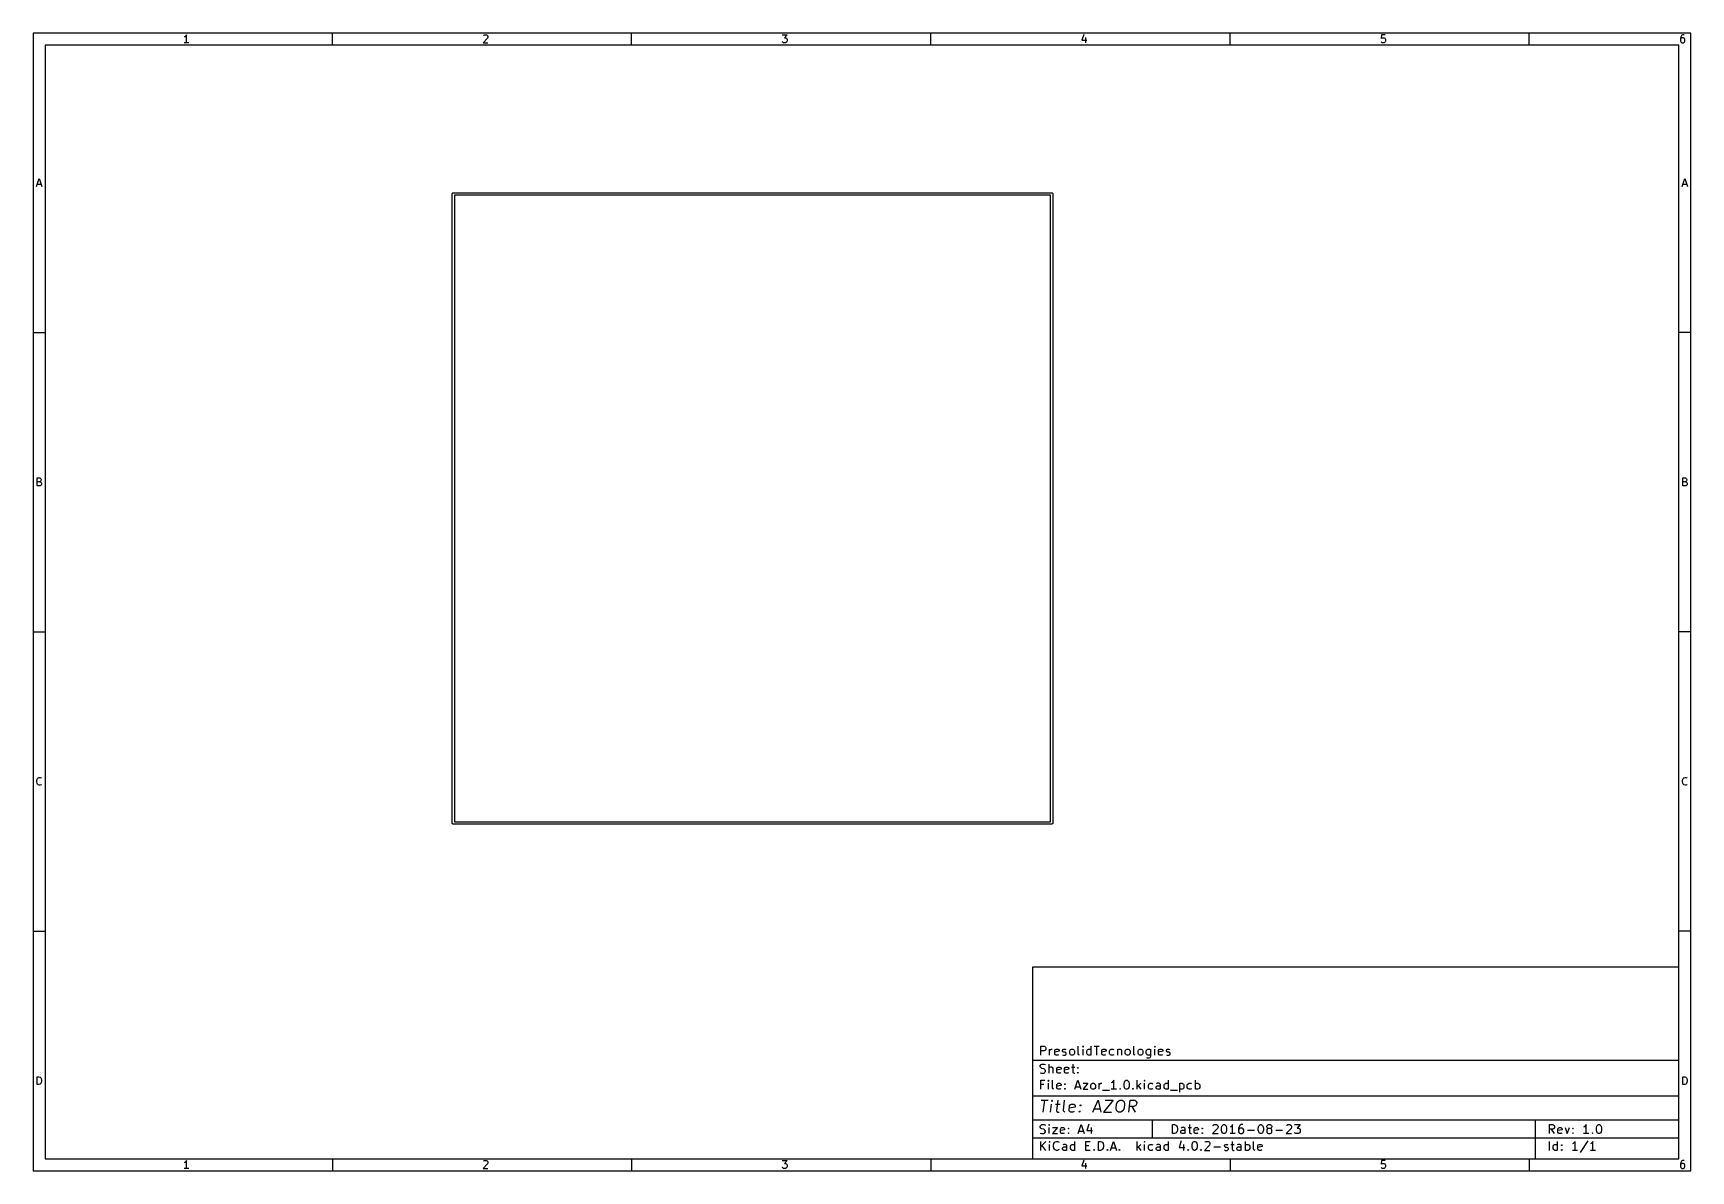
# Model space of a CAD drawing. Extents: x 10 to 287, y -200 to -10.
import ezdxf

# ---------------------------------------------------------------- set-up
doc = ezdxf.new("R2010")
doc.units = 0
doc.header["$MEASUREMENT"] = 0
doc.layers.add('BLACK', color=7, linetype='CONTINUOUS')

msp = doc.modelspace()

# ---------------------------------------------------------------- linework, layer by layer
at = {"layer": 'Black'}
for p, q in [((10, -10), (10, -200.007)), ((287.002, -10), (10, -10)), ((35.3714, -10.5976), (35.2476, -10.6595)), ((35.4952, -10.4738), (35.3714, -10.5976)), ((35.619, -10.2881), (35.4952, -10.4738)), ((35.619, -11.5881), (35.619, -10.2881)), ((60, -12), (60, -10)), ((85.9286, -10.8452), (85.1857, -11.5881)), ((85.2476, -10.4119), (85.3095, -10.35)), ((85.3095, -10.35), (85.4333, -10.2881)), ((85.4333, -10.2881), (85.7429, -10.2881)), ((85.7429, -10.2881), (85.8667, -10.35)), ((85.8667, -10.35), (85.9286, -10.4119)), ((85.9286, -10.4119), (85.9905, -10.5357)), ((85.9905, -10.6595), (85.9286, -10.8452)), ((85.9905, -10.5357), (85.9905, -10.6595)), ((110, -12), (110, -10)), ((135.186, -10.2881), (135.99, -10.2881)), ((135.99, -10.2881), (135.557, -10.7833)), ((135.557, -10.7833), (135.743, -10.7833)), ((135.743, -10.7833), (135.867, -10.8452)), ((135.867, -10.8452), (135.929, -10.9071)), ((135.929, -10.9071), (135.99, -11.031)), ((135.99, -11.031), (135.99, -11.3405)), ((160, -12), (160, -10)), ((185.557, -10.2262), (185.248, -11.1548)), ((185.867, -10.7214), (185.867, -11.5881)), ((210, -12), (210, -10)), ((235.31, -10.2881), (235.248, -10.9071)), ((235.248, -10.9071), (235.31, -10.8452)), ((235.929, -10.2881), (235.31, -10.2881)), ((235.31, -10.8452), (235.433, -10.7833)), ((235.433, -10.7833), (235.743, -10.7833)), ((235.743, -10.7833), (235.867, -10.8452)), ((235.867, -10.8452), (235.929, -10.9071)), ((235.929, -10.9071), (235.99, -11.031)), ((235.99, -11.031), (235.99, -11.3405)), ((260, -12), (260, -10)), ((285.31, -10.5976), (285.248, -10.8452)), ((285.248, -10.8452), (285.248, -11.3405)), ((285.31, -10.9071), (285.248, -11.031)), ((285.433, -10.4119), (285.31, -10.5976)), ((285.371, -10.8452), (285.31, -10.9071)), ((285.495, -10.7833), (285.371, -10.8452)), ((285.495, -10.35), (285.433, -10.4119)), ((285.619, -10.2881), (285.495, -10.35)), ((285.743, -10.7833), (285.495, -10.7833)), ((285.867, -10.2881), (285.619, -10.2881)), ((285.867, -10.8452), (285.743, -10.7833)), ((285.929, -10.9071), (285.867, -10.8452)), ((285.99, -11.031), (285.929, -10.9071)), ((285.99, -11.3405), (285.99, -11.031)), ((287.002, -200.007), (287.002, -10)), ((12, -12), (12, -198.007)), ((285.002, -12), (12, -12)), ((35.9905, -11.5881), (35.2476, -11.5881)), ((85.1857, -11.5881), (85.9905, -11.5881)), ((135.248, -11.5262), (135.186, -11.4643)), ((135.371, -11.5881), (135.248, -11.5262)), ((135.743, -11.5881), (135.371, -11.5881)), ((135.867, -11.5262), (135.743, -11.5881)), ((135.929, -11.4643), (135.867, -11.5262)), ((135.99, -11.3405), (135.929, -11.4643)), ((185.248, -11.1548), (186.052, -11.1548)), ((235.31, -11.5262), (235.248, -11.4643)), ((235.433, -11.5881), (235.31, -11.5262)), ((235.743, -11.5881), (235.433, -11.5881)), ((235.867, -11.5262), (235.743, -11.5881)), ((235.929, -11.4643), (235.867, -11.5262)), ((235.99, -11.3405), (235.929, -11.4643)), ((285.002, -198.007), (285.002, -12)), ((285.248, -11.3405), (285.31, -11.4643)), ((285.31, -11.4643), (285.371, -11.5262)), ((285.371, -11.5262), (285.495, -11.5881)), ((285.495, -11.5881), (285.743, -11.5881)), ((285.743, -11.5881), (285.867, -11.5262)), ((285.867, -11.5262), (285.929, -11.4643)), ((285.929, -11.4643), (285.99, -11.3405)), ((10.5667, -35.5881), (11, -34.2881)), ((10.6905, -35.2167), (11.3095, -35.2167)), ((11, -34.2881), (11.4333, -35.5881)), ((285.569, -35.5881), (286.002, -34.2881)), ((285.693, -35.2167), (286.312, -35.2167)), ((286.002, -34.2881), (286.436, -35.5881)), ((80.0095, -36.9), (80.021, -36.8348)), ((80.0095, -141.9), (80.0095, -36.9)), ((80.021, -36.8348), (80.0231, -36.8313)), ((80.0231, -36.8299), (80.0457, -36.7678)), ((80.0231, -36.8313), (80.0231, -36.8299)), ((80.0457, -36.7678), (80.0882, -36.7171)), ((80.0882, -36.7171), (80.1455, -36.684)), ((80.1455, -36.684), (80.2107, -36.6725)), ((80.2107, -36.6725), (180.21, -36.6725)), ((80.3905, -37.0535), (80.3905, -141.709)), ((180.01, -37.0535), (80.3905, -37.0535)), ((180.01, -141.709), (180.01, -37.0535)), ((180.21, -36.6725), (180.276, -36.684)), ((180.276, -36.684), (180.333, -36.7171)), ((180.333, -36.7171), (180.375, -36.7678)), ((180.375, -36.7678), (180.398, -36.8299)), ((180.398, -36.8961), (180.391, -36.9169)), ((180.391, -36.9169), (180.391, -141.9)), ((180.398, -36.8299), (180.398, -36.8961)), ((10, -60), (12, -60)), ((287.002, -60), (285.002, -60)), ((10.6595, -85.5881), (10.6595, -84.2881)), ((10.6595, -84.2881), (11.0929, -84.2881)), ((11.0929, -84.9071), (10.6595, -84.9071)), ((11.1548, -85.5881), (10.6595, -85.5881)), ((11.0929, -84.2881), (11.2167, -84.35)), ((11.2167, -84.8452), (11.0929, -84.9071)), ((11.0929, -84.9071), (11.2786, -84.969)), ((11.2786, -85.5262), (11.1548, -85.5881)), ((11.2167, -84.35), (11.2786, -84.4119)), ((11.2786, -84.7833), (11.2167, -84.8452)), ((11.2786, -84.4119), (11.3405, -84.5357)), ((11.3405, -84.6595), (11.2786, -84.7833)), ((11.2786, -84.969), (11.3405, -85.031)), ((11.3405, -85.4643), (11.2786, -85.5262)), ((11.3405, -84.5357), (11.3405, -84.6595)), ((11.3405, -85.031), (11.4024, -85.1548)), ((11.4024, -85.3405), (11.3405, -85.4643)), ((11.4024, -85.1548), (11.4024, -85.3405)), ((285.662, -85.5881), (285.662, -84.2881)), ((285.662, -84.2881), (286.095, -84.2881)), ((286.095, -84.9071), (285.662, -84.9071)), ((286.157, -85.5881), (285.662, -85.5881)), ((286.095, -84.2881), (286.219, -84.35)), ((286.219, -84.8452), (286.095, -84.9071)), ((286.095, -84.9071), (286.281, -84.969)), ((286.281, -85.5262), (286.157, -85.5881)), ((286.219, -84.35), (286.281, -84.4119)), ((286.281, -84.7833), (286.219, -84.8452)), ((286.281, -84.4119), (286.343, -84.5357)), ((286.343, -84.6595), (286.281, -84.7833)), ((286.281, -84.969), (286.343, -85.031)), ((286.343, -85.4643), (286.281, -85.5262)), ((286.343, -84.5357), (286.343, -84.6595)), ((286.343, -85.031), (286.405, -85.1548)), ((286.405, -85.3405), (286.343, -85.4643)), ((286.405, -85.1548), (286.405, -85.3405)), ((10, -110), (12, -110)), ((287.002, -110), (285.002, -110)), ((10.5976, -134.845), (10.6595, -134.598)), ((10.5976, -135.031), (10.5976, -134.845)), ((10.6595, -135.279), (10.5976, -135.031)), ((10.6595, -134.598), (10.7214, -134.474)), ((10.7214, -135.402), (10.6595, -135.279)), ((10.7214, -134.474), (10.8452, -134.35)), ((10.8452, -135.526), (10.7214, -135.402)), ((10.8452, -134.35), (11.031, -134.288)), ((11.031, -135.588), (10.8452, -135.526)), ((11.031, -134.288), (11.1548, -134.288)), ((11.1548, -135.588), (11.031, -135.588)), ((11.1548, -134.288), (11.3405, -134.35)), ((11.3405, -135.526), (11.1548, -135.588)), ((11.3405, -134.35), (11.4024, -134.412)), ((11.4024, -135.464), (11.3405, -135.526)), ((285.6, -134.845), (285.662, -134.598)), ((285.6, -135.031), (285.6, -134.845)), ((285.662, -135.279), (285.6, -135.031)), ((285.662, -134.598), (285.724, -134.474)), ((285.724, -135.402), (285.662, -135.279)), ((285.724, -134.474), (285.847, -134.35)), ((285.847, -135.526), (285.724, -135.402)), ((285.847, -134.35), (286.033, -134.288)), ((286.033, -135.588), (285.847, -135.526)), ((286.033, -134.288), (286.157, -134.288)), ((286.157, -135.588), (286.033, -135.588)), ((286.157, -134.288), (286.343, -134.35)), ((286.343, -135.526), (286.157, -135.588)), ((286.343, -134.35), (286.405, -134.412)), ((286.405, -135.464), (286.343, -135.526)), ((80.0124, -141.916), (80.0095, -141.9)), ((80.0124, -141.933), (80.0124, -141.916)), ((80.0181, -141.949), (80.0124, -141.933)), ((80.021, -141.965), (80.0181, -141.949)), ((80.0293, -141.98), (80.021, -141.965)), ((80.035, -141.995), (80.0293, -141.98)), ((80.0457, -142.008), (80.035, -141.995)), ((80.0541, -142.022), (80.0457, -142.008)), ((80.0668, -142.033), (80.0541, -142.022)), ((80.0775, -142.046), (80.0668, -142.033)), ((80.092, -142.054), (80.0775, -142.046)), ((80.1047, -142.065), (80.092, -142.054)), ((80.1204, -142.071), (80.1047, -142.065)), ((80.1348, -142.079), (80.1204, -142.071)), ((80.1513, -142.082), (80.1348, -142.079)), ((80.1669, -142.088), (80.1513, -142.082)), ((80.1836, -142.088), (80.1669, -142.088)), ((80.2, -142.09), (80.1836, -142.088)), ((180.2, -142.09), (80.2, -142.09)), ((80.3905, -141.709), (180.01, -141.709)), ((180.216, -142.088), (180.2, -142.09)), ((180.233, -142.088), (180.216, -142.088)), ((180.249, -142.082), (180.233, -142.088)), ((180.265, -142.079), (180.249, -142.082)), ((180.28, -142.071), (180.265, -142.079)), ((180.295, -142.065), (180.28, -142.071)), ((180.308, -142.054), (180.295, -142.065)), ((180.322, -142.046), (180.308, -142.054)), ((180.333, -142.033), (180.322, -142.046)), ((180.346, -142.022), (180.333, -142.033)), ((180.354, -142.008), (180.346, -142.022)), ((180.365, -141.995), (180.354, -142.008)), ((180.371, -141.98), (180.365, -141.995)), ((180.379, -141.965), (180.371, -141.98)), ((180.382, -141.949), (180.379, -141.965)), ((180.388, -141.933), (180.382, -141.949)), ((180.391, -141.9), (180.388, -141.916)), ((180.388, -141.916), (180.388, -141.933)), ((10, -160), (12, -160)), ((287.002, -160), (285.002, -160)), ((177.002, -166.007), (177.002, -198.007)), ((285.002, -166.007), (177.002, -166.007)), ((285.002, -198.007), (285.002, -166.007)), ((178.359, -180.686), (178.359, -179.186)), ((178.359, -179.186), (178.931, -179.186)), ((178.931, -179.971), (178.359, -179.971)), ((178.931, -179.186), (179.074, -179.257)), ((179.074, -179.9), (178.931, -179.971)), ((179.074, -179.257), (179.145, -179.329)), ((179.145, -179.829), (179.074, -179.9)), ((179.145, -179.329), (179.216, -179.471)), ((179.216, -179.686), (179.145, -179.829)), ((179.216, -179.471), (179.216, -179.686)), ((179.859, -180.686), (179.859, -179.686)), ((179.859, -179.971), (179.931, -179.829)), ((179.931, -179.829), (180.002, -179.757)), ((180.002, -179.757), (180.145, -179.686)), ((180.145, -179.686), (180.288, -179.686)), ((180.716, -179.9), (180.788, -179.757)), ((180.716, -180.471), (180.716, -179.9)), ((181.431, -180.043), (180.716, -180.186)), ((180.788, -179.757), (180.931, -179.686)), ((180.931, -179.686), (181.216, -179.686)), ((181.216, -179.686), (181.359, -179.757)), ((181.359, -179.757), (181.431, -179.9)), ((181.431, -179.9), (181.431, -180.043)), ((182.002, -179.9), (182.074, -179.757)), ((182.002, -179.971), (182.002, -179.9)), ((182.074, -180.114), (182.002, -179.971)), ((182.074, -179.757), (182.216, -179.686)), ((182.216, -179.686), (182.431, -179.686)), ((182.431, -179.686), (182.574, -179.757)), ((183.216, -179.971), (183.288, -179.829)), ((183.216, -180.4), (183.216, -179.971)), ((183.288, -179.829), (183.359, -179.757)), ((183.359, -179.757), (183.502, -179.686)), ((183.502, -179.686), (183.716, -179.686)), ((183.716, -179.686), (183.859, -179.757)), ((183.859, -179.757), (183.931, -179.829)), ((183.931, -179.829), (184.002, -179.971)), ((184.002, -179.971), (184.002, -180.4)), ((184.645, -180.471), (184.645, -179.186)), ((185.431, -179.186), (185.359, -179.257)), ((185.359, -179.257), (185.431, -179.329)), ((185.502, -179.257), (185.431, -179.186)), ((185.431, -179.186), (185.431, -179.329)), ((185.431, -179.329), (185.502, -179.257)), ((185.431, -180.686), (185.431, -179.686)), ((186.074, -179.971), (186.145, -179.829)), ((186.074, -180.4), (186.074, -179.971)), ((186.145, -179.829), (186.216, -179.757)), ((186.216, -179.757), (186.359, -179.686)), ((186.359, -179.686), (186.645, -179.686)), ((186.645, -179.686), (186.788, -179.757)), ((186.788, -180.686), (186.788, -179.186)), ((187.288, -179.186), (188.145, -179.186)), ((187.716, -180.686), (187.716, -179.186)), ((188.574, -179.9), (188.645, -179.757)), ((188.574, -180.471), (188.574, -179.9)), ((189.288, -180.043), (188.574, -180.186)), ((188.645, -179.757), (188.788, -179.686)), ((188.788, -179.686), (189.074, -179.686)), ((189.074, -179.686), (189.216, -179.757)), ((189.216, -179.757), (189.288, -179.9)), ((189.288, -179.9), (189.288, -180.043)), ((189.859, -179.971), (189.931, -179.829)), ((189.859, -180.4), (189.859, -179.971)), ((189.931, -179.829), (190.002, -179.757)), ((190.002, -179.757), (190.145, -179.686)), ((190.145, -179.686), (190.431, -179.686)), ((190.431, -179.686), (190.574, -179.757)), ((191.216, -179.686), (191.216, -180.686)), ((191.216, -179.829), (191.288, -179.757)), ((191.288, -179.757), (191.431, -179.686)), ((191.431, -179.686), (191.645, -179.686)), ((191.645, -179.686), (191.788, -179.757)), ((191.788, -179.757), (191.859, -179.9)), ((191.859, -179.9), (191.859, -180.686)), ((192.502, -179.971), (192.574, -179.829)), ((192.502, -180.4), (192.502, -179.971)), ((192.574, -179.829), (192.645, -179.757)), ((192.645, -179.757), (192.788, -179.686)), ((192.788, -179.686), (193.002, -179.686)), ((193.002, -179.686), (193.145, -179.757)), ((193.145, -179.757), (193.216, -179.829)), ((193.216, -179.829), (193.288, -179.971)), ((193.288, -179.971), (193.288, -180.4)), ((193.931, -180.471), (193.931, -179.186)), ((194.645, -179.971), (194.716, -179.829)), ((194.645, -180.4), (194.645, -179.971)), ((194.716, -179.829), (194.788, -179.757)), ((194.788, -179.757), (194.931, -179.686)), ((194.931, -179.686), (195.145, -179.686)), ((195.145, -179.686), (195.288, -179.757)), ((195.288, -179.757), (195.359, -179.829)), ((195.359, -179.829), (195.431, -179.971)), ((195.431, -179.971), (195.431, -180.4)), ((196.002, -179.971), (196.074, -179.829)), ((196.002, -180.4), (196.002, -179.971)), ((196.074, -179.829), (196.145, -179.757)), ((196.145, -179.757), (196.288, -179.686)), ((196.288, -179.686), (196.574, -179.686)), ((196.574, -179.686), (196.716, -179.757)), ((196.716, -179.686), (196.716, -180.9)), ((197.431, -179.186), (197.359, -179.257)), ((197.359, -179.257), (197.431, -179.329)), ((197.502, -179.257), (197.431, -179.186)), ((197.431, -179.186), (197.431, -179.329)), ((197.431, -179.329), (197.502, -179.257)), ((197.431, -180.686), (197.431, -179.686)), ((198.074, -179.9), (198.145, -179.757)), ((198.074, -180.471), (198.074, -179.9)), ((198.788, -180.043), (198.074, -180.186)), ((198.145, -179.757), (198.288, -179.686)), ((198.288, -179.686), (198.574, -179.686)), ((198.574, -179.686), (198.716, -179.757)), ((198.716, -179.757), (198.788, -179.9)), ((198.788, -179.9), (198.788, -180.043)), ((199.359, -179.9), (199.431, -179.757)), ((199.359, -179.971), (199.359, -179.9)), ((199.431, -180.114), (199.359, -179.971)), ((199.431, -179.757), (199.574, -179.686)), ((199.574, -179.686), (199.788, -179.686)), ((199.788, -179.686), (199.931, -179.757)), ((177.002, -181.507), (285.002, -181.507)), ((178.288, -182.471), (178.359, -182.329)), ((178.288, -182.614), (178.288, -182.471)), ((178.359, -182.757), (178.288, -182.614)), ((178.359, -182.329), (178.431, -182.257)), ((178.431, -182.829), (178.359, -182.757)), ((178.431, -182.257), (178.574, -182.186)), ((178.574, -182.186), (178.931, -182.186)), ((178.931, -182.186), (179.145, -182.257)), ((179.788, -183.686), (179.788, -182.186)), ((179.859, -182.757), (179.788, -182.829)), ((180.002, -182.686), (179.859, -182.757)), ((180.216, -182.686), (180.002, -182.686)), ((180.359, -182.757), (180.216, -182.686)), ((180.431, -182.9), (180.359, -182.757)), ((180.788, -180.614), (180.716, -180.471)), ((180.931, -180.686), (180.788, -180.614)), ((181.216, -180.686), (180.931, -180.686)), ((181.074, -182.9), (181.145, -182.757)), ((181.145, -182.757), (181.288, -182.686)), ((181.359, -180.614), (181.216, -180.686)), ((181.288, -182.686), (181.574, -182.686)), ((181.574, -182.686), (181.716, -182.757)), ((181.716, -182.757), (181.788, -182.9)), ((182.002, -180.614), (182.145, -180.686)), ((182.216, -180.186), (182.074, -180.114)), ((182.145, -180.686), (182.431, -180.686)), ((182.431, -180.186), (182.216, -180.186)), ((182.359, -182.9), (182.431, -182.757)), ((182.574, -180.257), (182.431, -180.186)), ((182.431, -180.686), (182.574, -180.614)), ((182.431, -182.757), (182.574, -182.686)), ((182.645, -180.4), (182.574, -180.257)), ((182.574, -180.614), (182.645, -180.471)), ((182.574, -182.686), (182.859, -182.686)), ((182.645, -180.471), (182.645, -180.4)), ((182.859, -182.686), (183.002, -182.757)), ((183.002, -182.757), (183.074, -182.9)), ((183.288, -180.543), (183.216, -180.4)), ((183.359, -180.614), (183.288, -180.543)), ((183.502, -180.686), (183.359, -180.614)), ((183.716, -180.686), (183.502, -180.686)), ((183.502, -182.686), (184.074, -182.686)), ((183.859, -180.614), (183.716, -180.686)), ((183.716, -182.186), (183.716, -183.471)), ((183.931, -180.543), (183.859, -180.614)), ((184.002, -180.4), (183.931, -180.543)), ((184.502, -182.829), (184.574, -182.757)), ((184.574, -182.757), (184.645, -182.829)), ((184.574, -182.757), (184.574, -182.9)), ((184.716, -180.614), (184.645, -180.471)), ((184.859, -180.686), (184.716, -180.614)), ((186.145, -180.543), (186.074, -180.4)), ((186.216, -180.614), (186.145, -180.543)), ((186.359, -180.686), (186.216, -180.614)), ((186.645, -180.686), (186.359, -180.686)), ((186.788, -180.614), (186.645, -180.686)), ((188.645, -180.614), (188.574, -180.471)), ((188.788, -180.686), (188.645, -180.614)), ((189.074, -180.686), (188.788, -180.686)), ((189.216, -180.614), (189.074, -180.686)), ((189.931, -180.543), (189.859, -180.4)), ((190.002, -180.614), (189.931, -180.543)), ((190.145, -180.686), (190.002, -180.614)), ((190.431, -180.686), (190.145, -180.686)), ((190.574, -180.614), (190.431, -180.686)), ((192.574, -180.543), (192.502, -180.4)), ((192.645, -180.614), (192.574, -180.543)), ((192.788, -180.686), (192.645, -180.614)), ((193.002, -180.686), (192.788, -180.686)), ((193.145, -180.614), (193.002, -180.686)), ((193.216, -180.543), (193.145, -180.614)), ((193.288, -180.4), (193.216, -180.543)), ((194.002, -180.614), (193.931, -180.471)), ((194.145, -180.686), (194.002, -180.614)), ((194.716, -180.543), (194.645, -180.4)), ((194.788, -180.614), (194.716, -180.543)), ((194.931, -180.686), (194.788, -180.614)), ((195.145, -180.686), (194.931, -180.686)), ((195.288, -180.614), (195.145, -180.686)), ((195.359, -180.543), (195.288, -180.614)), ((195.431, -180.4), (195.359, -180.543)), ((196.074, -180.543), (196.002, -180.4)), ((196.145, -180.614), (196.074, -180.543)), ((196.216, -181.186), (196.074, -181.114)), ((196.288, -180.686), (196.145, -180.614)), ((196.431, -181.186), (196.216, -181.186)), ((196.574, -180.686), (196.288, -180.686)), ((196.574, -181.114), (196.431, -181.186)), ((196.716, -180.614), (196.574, -180.686)), ((196.645, -181.043), (196.574, -181.114)), ((196.716, -180.9), (196.645, -181.043)), ((198.145, -180.614), (198.074, -180.471)), ((198.288, -180.686), (198.145, -180.614)), ((198.574, -180.686), (198.288, -180.686)), ((198.716, -180.614), (198.574, -180.686)), ((199.359, -180.614), (199.502, -180.686)), ((199.574, -180.186), (199.431, -180.114)), ((199.502, -180.686), (199.788, -180.686)), ((199.788, -180.186), (199.574, -180.186)), ((199.931, -180.257), (199.788, -180.186)), ((199.788, -180.686), (199.931, -180.614)), ((200.002, -180.4), (199.931, -180.257)), ((199.931, -180.614), (200.002, -180.471)), ((200.002, -180.471), (200.002, -180.4)), ((10.6595, -185.588), (10.6595, -184.288)), ((10.6595, -184.288), (10.969, -184.288)), ((10.969, -185.588), (10.6595, -185.588)), ((10.969, -184.288), (11.1548, -184.35)), ((11.1548, -185.526), (10.969, -185.588)), ((11.1548, -184.35), (11.2786, -184.474)), ((11.2786, -185.402), (11.1548, -185.526)), ((11.2786, -184.474), (11.3405, -184.598)), ((11.3405, -185.279), (11.2786, -185.402)), ((11.3405, -184.598), (11.4024, -184.845)), ((11.4024, -185.031), (11.3405, -185.279)), ((11.4024, -184.845), (11.4024, -185.031)), ((178.288, -183.614), (178.502, -183.686)), ((178.359, -186.386), (178.359, -184.886)), ((178.359, -184.886), (179.074, -184.886)), ((178.574, -182.9), (178.431, -182.829)), ((178.502, -183.686), (178.859, -183.686)), ((178.859, -182.971), (178.574, -182.9)), ((179.002, -183.043), (178.859, -182.971)), ((178.859, -183.686), (179.002, -183.614)), ((179.074, -183.114), (179.002, -183.043)), ((179.002, -183.614), (179.074, -183.543)), ((179.145, -183.257), (179.074, -183.114)), ((179.074, -183.543), (179.145, -183.4)), ((179.145, -183.4), (179.145, -183.257)), ((179.645, -184.886), (179.574, -184.957)), ((179.574, -184.957), (179.645, -185.029)), ((179.716, -184.957), (179.645, -184.886)), ((179.645, -184.886), (179.645, -185.029)), ((179.645, -185.029), (179.716, -184.957)), ((179.645, -186.386), (179.645, -185.386)), ((180.359, -186.171), (180.359, -184.886)), ((180.431, -183.686), (180.431, -182.9)), ((181.074, -183.471), (181.074, -182.9)), ((181.788, -183.043), (181.074, -183.186)), ((181.145, -183.614), (181.074, -183.471)), ((181.074, -185.6), (181.145, -185.457)), ((181.288, -183.686), (181.145, -183.614)), ((181.145, -185.457), (181.288, -185.386)), ((181.574, -183.686), (181.288, -183.686)), ((181.288, -185.386), (181.574, -185.386)), ((181.716, -183.614), (181.574, -183.686)), ((181.574, -185.386), (181.716, -185.457)), ((181.716, -185.457), (181.788, -185.6)), ((181.788, -182.9), (181.788, -183.043)), ((182.359, -183.471), (182.359, -182.9)), ((183.074, -183.043), (182.359, -183.186)), ((182.431, -183.614), (182.359, -183.471)), ((182.359, -185.529), (182.431, -185.457)), ((182.431, -185.6), (182.359, -185.529)), ((182.574, -183.686), (182.431, -183.614)), ((182.431, -185.457), (182.502, -185.529)), ((182.431, -185.457), (182.431, -185.6)), ((182.502, -185.529), (182.431, -185.6)), ((182.859, -183.686), (182.574, -183.686)), ((183.002, -183.614), (182.859, -183.686)), ((183.074, -182.9), (183.074, -183.043)), ((183.716, -183.471), (183.788, -183.614)), ((183.788, -183.614), (183.931, -183.686)), ((183.931, -183.686), (184.074, -183.686)), ((184.074, -186.386), (184.574, -184.886)), ((184.574, -182.9), (184.502, -182.829)), ((184.502, -183.614), (184.574, -183.543)), ((184.574, -183.686), (184.502, -183.614)), ((184.645, -182.829), (184.574, -182.9)), ((184.574, -183.543), (184.645, -183.614)), ((184.574, -183.543), (184.574, -183.686)), ((184.645, -183.614), (184.574, -183.686)), ((184.574, -184.886), (185.074, -186.386)), ((185.431, -185.386), (186.216, -185.386)), ((186.216, -185.386), (185.431, -186.386)), ((186.716, -185.671), (186.788, -185.529)), ((186.788, -185.529), (186.859, -185.457)), ((186.859, -185.457), (187.002, -185.386)), ((187.002, -185.386), (187.216, -185.386)), ((187.216, -185.386), (187.359, -185.457)), ((187.359, -185.457), (187.431, -185.529)), ((187.431, -185.529), (187.502, -185.671)), ((188.145, -186.386), (188.145, -185.386)), ((188.145, -185.671), (188.216, -185.529)), ((188.216, -185.529), (188.288, -185.457)), ((188.288, -185.457), (188.431, -185.386)), ((188.431, -185.386), (188.574, -185.386)), ((190.288, -185.243), (190.145, -185.314)), ((190.431, -185.1), (190.288, -185.243)), ((190.574, -184.886), (190.431, -185.1)), ((190.574, -186.386), (190.574, -184.886)), ((192.288, -185.457), (192.359, -185.171)), ((192.288, -185.814), (192.288, -185.457)), ((192.359, -185.171), (192.431, -185.029)), ((192.431, -185.029), (192.502, -184.957)), ((192.502, -184.957), (192.645, -184.886)), ((192.645, -184.886), (192.788, -184.886)), ((192.788, -184.886), (192.931, -184.957)), ((192.931, -184.957), (193.002, -185.029)), ((193.002, -185.029), (193.074, -185.171)), ((193.074, -185.171), (193.145, -185.457)), ((193.145, -185.457), (193.145, -185.814)), ((194.502, -186.386), (194.502, -184.886)), ((195.074, -185.386), (194.502, -185.957)), ((195.716, -184.886), (195.645, -184.957)), ((195.645, -184.957), (195.716, -185.029)), ((195.788, -184.957), (195.716, -184.886)), ((195.716, -184.886), (195.716, -185.029)), ((195.716, -185.029), (195.788, -184.957)), ((195.716, -186.386), (195.716, -185.386)), ((196.359, -185.671), (196.431, -185.529)), ((196.431, -185.529), (196.502, -185.457)), ((196.502, -185.457), (196.645, -185.386)), ((196.645, -185.386), (196.931, -185.386)), ((196.931, -185.386), (197.074, -185.457)), ((197.859, -185.386), (197.716, -185.457)), ((198.145, -185.386), (197.859, -185.386)), ((198.288, -185.457), (198.145, -185.386)), ((198.359, -185.6), (198.288, -185.457)), ((199.002, -185.671), (199.074, -185.529)), ((199.074, -185.529), (199.145, -185.457)), ((199.145, -185.457), (199.288, -185.386)), ((199.288, -185.386), (199.574, -185.386)), ((199.574, -185.386), (199.716, -185.457)), ((199.716, -186.386), (199.716, -184.886)), ((201.574, -185.386), (201.574, -186.886)), ((201.574, -185.457), (201.716, -185.386)), ((201.716, -185.386), (202.002, -185.386)), ((202.002, -185.386), (202.145, -185.457)), ((202.145, -185.457), (202.216, -185.529)), ((202.216, -185.529), (202.288, -185.671)), ((202.859, -185.671), (202.931, -185.529)), ((202.931, -185.529), (203.002, -185.457)), ((203.002, -185.457), (203.145, -185.386)), ((203.145, -185.386), (203.431, -185.386)), ((203.431, -185.386), (203.574, -185.457)), ((204.216, -186.386), (204.216, -184.886)), ((204.216, -185.457), (204.359, -185.386)), ((204.359, -185.386), (204.645, -185.386)), ((204.645, -185.386), (204.788, -185.457)), ((204.788, -185.457), (204.859, -185.529)), ((204.859, -185.529), (204.931, -185.671)), ((285.662, -185.588), (285.662, -184.288)), ((285.662, -184.288), (285.971, -184.288)), ((285.971, -185.588), (285.662, -185.588)), ((285.971, -184.288), (286.157, -184.35)), ((286.157, -185.526), (285.971, -185.588)), ((286.157, -184.35), (286.281, -184.474)), ((286.281, -185.402), (286.157, -185.526)), ((286.281, -184.474), (286.343, -184.598)), ((286.343, -185.279), (286.281, -185.402)), ((286.343, -184.598), (286.405, -184.845)), ((286.405, -185.031), (286.343, -185.279)), ((286.405, -184.845), (286.405, -185.031)), ((177.002, -187.507), (285.002, -187.507)), ((178.859, -185.6), (178.359, -185.6)), ((178.455, -188.212), (179.597, -188.212)), ((178.776, -190.212), (179.026, -188.212)), ((180.264, -188.212), (180.157, -188.307)), ((180.157, -188.307), (180.24, -188.402)), ((180.264, -188.212), (180.24, -188.402)), ((180.24, -188.402), (180.347, -188.307)), ((180.347, -188.307), (180.264, -188.212)), ((180.431, -186.314), (180.359, -186.171)), ((180.574, -186.386), (180.431, -186.314)), ((181.216, -188.212), (181.002, -189.926)), ((181.074, -186.171), (181.074, -185.6)), ((181.788, -185.743), (181.074, -185.886)), ((181.145, -186.314), (181.074, -186.171)), ((181.288, -186.386), (181.145, -186.314)), ((181.574, -186.386), (181.288, -186.386)), ((181.716, -186.314), (181.574, -186.386)), ((181.788, -185.6), (181.788, -185.743)), ((182.145, -189.926), (182.359, -188.212)), ((182.359, -186.314), (182.431, -186.243)), ((182.431, -186.386), (182.359, -186.314)), ((182.431, -186.243), (182.502, -186.314)), ((182.431, -186.243), (182.431, -186.386)), ((182.502, -186.314), (182.431, -186.386)), ((184.216, -185.957), (184.931, -185.957)), ((185.431, -186.386), (186.216, -186.386)), ((186.716, -186.1), (186.716, -185.671)), ((186.788, -186.243), (186.716, -186.1)), ((186.859, -186.314), (186.788, -186.243)), ((187.002, -186.386), (186.859, -186.314)), ((187.216, -186.386), (187.002, -186.386)), ((187.062, -190.212), (187.978, -188.212)), ((187.359, -186.314), (187.216, -186.386)), ((187.431, -186.243), (187.359, -186.314)), ((187.502, -186.1), (187.431, -186.243)), ((187.502, -185.671), (187.502, -186.1)), ((187.978, -188.212), (188.395, -190.212)), ((188.716, -186.529), (189.859, -186.529)), ((190.455, -188.212), (188.871, -190.212)), ((189.121, -188.212), (190.455, -188.212)), ((191.002, -186.386), (190.145, -186.386)), ((191.181, -188.498), (191.395, -188.307)), ((191.395, -188.307), (191.597, -188.212)), ((191.574, -186.314), (191.645, -186.243)), ((191.645, -186.386), (191.574, -186.314)), ((191.597, -188.212), (191.978, -188.212)), ((191.645, -186.243), (191.716, -186.314)), ((191.645, -186.243), (191.645, -186.386)), ((191.716, -186.314), (191.645, -186.386)), ((191.978, -188.212), (192.157, -188.307)), ((192.157, -188.307), (192.324, -188.498)), ((192.359, -186.1), (192.288, -185.814)), ((192.431, -186.243), (192.359, -186.1)), ((192.502, -186.314), (192.431, -186.243)), ((192.645, -186.386), (192.502, -186.314)), ((192.788, -186.386), (192.645, -186.386)), ((192.931, -186.314), (192.788, -186.386)), ((193.002, -186.243), (192.931, -186.314)), ((193.074, -186.1), (193.002, -186.243)), ((193.062, -190.212), (193.312, -188.212)), ((193.145, -185.814), (193.074, -186.1)), ((193.312, -188.212), (194.074, -188.212)), ((193.716, -186.314), (193.788, -186.243)), ((193.788, -186.386), (193.716, -186.314)), ((193.788, -186.243), (193.859, -186.314)), ((193.788, -186.243), (193.788, -186.386)), ((193.859, -186.314), (193.788, -186.386)), ((194.074, -188.212), (194.252, -188.307)), ((194.252, -188.307), (194.336, -188.402)), ((194.645, -185.814), (195.074, -186.386)), ((196.359, -186.1), (196.359, -185.671)), ((196.431, -186.243), (196.359, -186.1)), ((196.502, -186.314), (196.431, -186.243)), ((196.645, -186.386), (196.502, -186.314)), ((196.931, -186.386), (196.645, -186.386)), ((197.074, -186.314), (196.931, -186.386)), ((197.645, -186.029), (197.716, -185.886)), ((197.645, -186.171), (197.645, -186.029)), ((197.716, -186.314), (197.645, -186.171)), ((197.716, -185.886), (197.859, -185.814)), ((197.859, -186.386), (197.716, -186.314)), ((197.859, -185.814), (198.216, -185.814)), ((198.216, -186.386), (197.859, -186.386)), ((198.216, -185.814), (198.359, -185.743)), ((198.359, -186.314), (198.216, -186.386)), ((198.359, -186.386), (198.359, -185.6)), ((199.002, -186.1), (199.002, -185.671)), ((199.074, -186.243), (199.002, -186.1)), ((199.145, -186.314), (199.074, -186.243)), ((199.288, -186.386), (199.145, -186.314)), ((199.574, -186.386), (199.288, -186.386)), ((199.716, -186.314), (199.574, -186.386)), ((200.074, -186.529), (201.216, -186.529)), ((201.716, -186.386), (201.574, -186.314)), ((202.002, -186.386), (201.716, -186.386)), ((202.145, -186.314), (202.002, -186.386)), ((202.216, -186.243), (202.145, -186.314)), ((202.288, -186.1), (202.216, -186.243)), ((202.288, -185.671), (202.288, -186.1)), ((202.859, -186.1), (202.859, -185.671)), ((202.931, -186.243), (202.859, -186.1)), ((203.002, -186.314), (202.931, -186.243)), ((203.145, -186.386), (203.002, -186.314)), ((203.431, -186.386), (203.145, -186.386)), ((203.574, -186.314), (203.431, -186.386)), ((204.359, -186.386), (204.216, -186.314)), ((204.645, -186.386), (204.359, -186.386)), ((204.788, -186.314), (204.645, -186.386)), ((204.859, -186.243), (204.788, -186.314)), ((204.931, -186.1), (204.859, -186.243)), ((204.931, -185.671), (204.931, -186.1)), ((180.014, -190.212), (180.181, -188.879)), ((180.847, -188.879), (181.609, -188.879)), ((181.002, -189.926), (181.074, -190.117)), ((181.074, -190.117), (181.252, -190.212)), ((181.252, -190.212), (181.443, -190.212)), ((182.216, -190.117), (182.145, -189.926)), ((182.395, -190.212), (182.216, -190.117)), ((183.097, -189.926), (183.193, -189.164)), ((183.169, -190.117), (183.097, -189.926)), ((184.121, -189.355), (183.145, -189.545)), ((183.347, -190.212), (183.169, -190.117)), ((183.193, -189.164), (183.312, -188.974)), ((183.312, -188.974), (183.514, -188.879)), ((183.728, -190.212), (183.347, -190.212)), ((183.514, -188.879), (183.895, -188.879)), ((183.931, -190.117), (183.728, -190.212)), ((183.895, -188.879), (184.074, -188.974)), ((184.074, -188.974), (184.145, -189.164)), ((184.145, -189.164), (184.121, -189.355)), ((184.788, -190.117), (184.895, -190.021)), ((184.871, -190.212), (184.788, -190.117)), ((184.895, -190.021), (184.871, -190.212)), ((184.978, -190.117), (184.871, -190.212)), ((184.895, -190.021), (184.978, -190.117)), ((184.919, -189.069), (185.026, -188.974)), ((185.002, -189.164), (184.919, -189.069)), ((185.026, -188.974), (185.002, -189.164)), ((185.109, -189.069), (185.002, -189.164)), ((185.026, -188.974), (185.109, -189.069)), ((187.324, -189.641), (188.276, -189.641)), ((188.871, -190.212), (190.205, -190.212)), ((190.955, -189.545), (191.038, -188.879)), ((191.002, -189.926), (190.955, -189.545)), ((191.169, -190.117), (191.002, -189.926)), ((191.038, -188.879), (191.181, -188.498)), ((191.347, -190.212), (191.169, -190.117)), ((191.728, -190.212), (191.347, -190.212)), ((191.931, -190.117), (191.728, -190.212)), ((192.145, -189.926), (191.931, -190.117)), ((192.288, -189.545), (192.145, -189.926)), ((192.371, -188.879), (192.288, -189.545)), ((192.324, -188.498), (192.371, -188.879)), ((193.943, -189.26), (193.181, -189.26)), ((194.205, -190.212), (193.657, -189.26)), ((194.145, -189.164), (193.943, -189.26)), ((194.252, -189.069), (194.145, -189.164)), ((194.371, -188.879), (194.252, -189.069)), ((194.336, -188.402), (194.407, -188.593)), ((194.407, -188.593), (194.371, -188.879)), ((177.002, -191.507), (285.002, -191.507)), ((178.288, -192.571), (178.359, -192.429)), ((178.288, -192.714), (178.288, -192.571)), ((178.359, -192.857), (178.288, -192.714)), ((178.288, -193.714), (178.502, -193.786)), ((178.359, -192.429), (178.431, -192.357)), ((178.431, -192.929), (178.359, -192.857)), ((178.431, -192.357), (178.574, -192.286)), ((178.574, -193), (178.431, -192.929)), ((178.502, -193.786), (178.859, -193.786)), ((178.574, -192.286), (178.931, -192.286)), ((178.859, -193.071), (178.574, -193)), ((179.002, -193.143), (178.859, -193.071)), ((178.859, -193.786), (179.002, -193.714)), ((178.931, -192.286), (179.145, -192.357)), ((179.074, -193.214), (179.002, -193.143)), ((179.002, -193.714), (179.074, -193.643)), ((179.145, -193.357), (179.074, -193.214)), ((179.074, -193.643), (179.145, -193.5)), ((179.145, -193.5), (179.145, -193.357)), ((179.788, -192.286), (179.716, -192.357)), ((179.716, -192.357), (179.788, -192.429)), ((179.859, -192.357), (179.788, -192.286)), ((179.788, -192.286), (179.788, -192.429)), ((179.788, -192.429), (179.859, -192.357)), ((179.788, -193.786), (179.788, -192.786)), ((180.359, -192.786), (181.145, -192.786)), ((181.145, -192.786), (180.359, -193.786)), ((180.359, -193.786), (181.145, -193.786)), ((181.645, -193), (181.716, -192.857)), ((181.645, -193.571), (181.645, -193)), ((182.359, -193.143), (181.645, -193.286)), ((181.716, -193.714), (181.645, -193.571)), ((181.716, -192.857), (181.859, -192.786)), ((181.859, -193.786), (181.716, -193.714)), ((181.859, -192.786), (182.145, -192.786)), ((182.145, -193.786), (181.859, -193.786)), ((182.145, -192.786), (182.288, -192.857)), ((182.288, -193.714), (182.145, -193.786)), ((182.288, -192.857), (182.359, -193)), ((182.359, -193), (182.359, -193.143)), ((182.931, -192.929), (183.002, -192.857)), ((183.002, -193), (182.931, -192.929)), ((182.931, -193.714), (183.002, -193.643)), ((183.002, -193.786), (182.931, -193.714)), ((183.002, -192.857), (183.074, -192.929)), ((183.002, -192.857), (183.002, -193)), ((183.074, -192.929), (183.002, -193)), ((183.002, -193.643), (183.074, -193.714)), ((183.002, -193.643), (183.002, -193.786)), ((183.074, -193.714), (183.002, -193.786)), ((184.645, -193.786), (185.145, -192.286)), ((184.788, -193.357), (185.502, -193.357)), ((185.145, -192.286), (185.645, -193.786)), ((186.431, -192.214), (186.074, -193.286)), ((186.074, -193.286), (187.002, -193.286)), ((186.788, -192.786), (186.788, -193.786)), ((197.002, -191.507), (197.002, -194.507)), ((200.359, -193.786), (200.359, -192.286)), ((200.359, -192.286), (200.716, -192.286)), ((200.716, -193.786), (200.359, -193.786)), ((200.716, -192.286), (200.931, -192.357)), ((200.931, -193.714), (200.716, -193.786)), ((200.931, -192.357), (201.074, -192.5)), ((201.074, -193.571), (200.931, -193.714)), ((201.074, -192.5), (201.145, -192.643)), ((201.145, -193.429), (201.074, -193.571)), ((201.145, -192.643), (201.216, -192.929)), ((201.216, -193.143), (201.145, -193.429)), ((201.216, -192.929), (201.216, -193.143)), ((201.788, -193.429), (201.859, -193.286)), ((201.788, -193.571), (201.788, -193.429)), ((201.859, -193.714), (201.788, -193.571)), ((202.002, -192.786), (201.859, -192.857)), ((201.859, -193.286), (202.002, -193.214)), ((202.002, -193.786), (201.859, -193.714)), ((202.288, -192.786), (202.002, -192.786)), ((202.002, -193.214), (202.359, -193.214)), ((202.359, -193.786), (202.002, -193.786)), ((202.431, -192.857), (202.288, -192.786)), ((202.359, -193.214), (202.502, -193.143)), ((202.502, -193.714), (202.359, -193.786)), ((202.502, -193), (202.431, -192.857)), ((202.502, -193.786), (202.502, -193)), ((203.002, -192.786), (203.574, -192.786)), ((203.216, -192.286), (203.216, -193.571)), ((203.216, -193.571), (203.288, -193.714)), ((203.288, -193.714), (203.431, -193.786)), ((203.431, -193.786), (203.574, -193.786)), ((204.002, -193), (204.074, -192.857)), ((204.002, -193.571), (204.002, -193)), ((204.716, -193.143), (204.002, -193.286)), ((204.074, -193.714), (204.002, -193.571)), ((204.074, -192.857), (204.216, -192.786)), ((204.216, -193.786), (204.074, -193.714)), ((204.216, -192.786), (204.502, -192.786)), ((204.502, -193.786), (204.216, -193.786)), ((204.502, -192.786), (204.645, -192.857)), ((204.645, -193.714), (204.502, -193.786)), ((204.645, -192.857), (204.716, -193)), ((204.716, -193), (204.716, -193.143)), ((205.288, -192.929), (205.359, -192.857)), ((205.359, -193), (205.288, -192.929)), ((205.288, -193.714), (205.359, -193.643)), ((205.359, -193.786), (205.288, -193.714)), ((205.359, -192.857), (205.431, -192.929)), ((205.359, -192.857), (205.359, -193)), ((205.431, -192.929), (205.359, -193)), ((205.359, -193.643), (205.431, -193.714)), ((205.359, -193.643), (205.359, -193.786)), ((205.431, -193.714), (205.359, -193.786)), ((207.931, -192.929), (207.074, -193.786)), ((207.074, -193.786), (208.002, -193.786)), ((207.145, -192.429), (207.216, -192.357)), ((207.216, -192.357), (207.359, -192.286)), ((207.359, -192.286), (207.716, -192.286)), ((207.716, -192.286), (207.859, -192.357)), ((207.859, -192.357), (207.931, -192.429)), ((207.931, -192.429), (208.002, -192.571)), ((208.002, -192.714), (207.931, -192.929)), ((208.002, -192.571), (208.002, -192.714)), ((208.574, -192.857), (208.645, -192.571)), ((208.574, -193.214), (208.574, -192.857)), ((208.645, -193.5), (208.574, -193.214)), ((208.645, -192.571), (208.716, -192.429)), ((208.716, -193.643), (208.645, -193.5)), ((208.716, -192.429), (208.788, -192.357)), ((208.788, -193.714), (208.716, -193.643)), ((208.788, -192.357), (208.931, -192.286)), ((208.931, -193.786), (208.788, -193.714)), ((208.931, -192.286), (209.074, -192.286)), ((209.074, -193.786), (208.931, -193.786)), ((209.074, -192.286), (209.216, -192.357)), ((209.216, -193.714), (209.074, -193.786)), ((209.216, -192.357), (209.288, -192.429)), ((209.288, -193.643), (209.216, -193.714)), ((209.288, -192.429), (209.359, -192.571)), ((209.359, -193.5), (209.288, -193.643)), ((209.359, -192.571), (209.431, -192.857)), ((209.431, -193.214), (209.359, -193.5)), ((209.431, -192.857), (209.431, -193.214)), ((210.145, -192.643), (210.002, -192.714)), ((210.859, -193.786), (210.002, -193.786)), ((210.288, -192.5), (210.145, -192.643)), ((210.431, -192.286), (210.288, -192.5)), ((210.431, -193.786), (210.431, -192.286)), ((211.502, -192.643), (211.431, -192.929)), ((211.431, -192.929), (211.431, -193.5)), ((211.502, -193), (211.431, -193.143)), ((211.431, -193.5), (211.502, -193.643)), ((211.645, -192.429), (211.502, -192.643)), ((211.574, -192.929), (211.502, -193)), ((211.502, -193.643), (211.574, -193.714)), ((211.716, -192.857), (211.574, -192.929)), ((211.574, -193.714), (211.716, -193.786)), ((211.716, -192.357), (211.645, -192.429)), ((211.859, -192.286), (211.716, -192.357)), ((212.002, -192.857), (211.716, -192.857)), ((211.716, -193.786), (212.002, -193.786)), ((212.145, -192.286), (211.859, -192.286)), ((212.145, -192.929), (212.002, -192.857)), ((212.002, -193.786), (212.145, -193.714)), ((212.216, -193), (212.145, -192.929)), ((212.145, -193.714), (212.216, -193.643)), ((212.288, -193.143), (212.216, -193)), ((212.216, -193.643), (212.288, -193.5)), ((212.288, -193.5), (212.288, -193.143)), ((212.931, -193.214), (214.074, -193.214)), ((214.716, -192.857), (214.788, -192.571)), ((214.716, -193.214), (214.716, -192.857)), ((214.788, -193.5), (214.716, -193.214)), ((214.788, -192.571), (214.859, -192.429)), ((214.859, -193.643), (214.788, -193.5)), ((214.859, -192.429), (214.931, -192.357)), ((214.931, -193.714), (214.859, -193.643)), ((214.931, -192.357), (215.074, -192.286)), ((215.074, -193.786), (214.931, -193.714)), ((215.074, -192.286), (215.216, -192.286)), ((215.216, -193.786), (215.074, -193.786)), ((215.216, -192.286), (215.359, -192.357)), ((215.359, -193.714), (215.216, -193.786)), ((215.359, -192.357), (215.431, -192.429)), ((215.431, -193.643), (215.359, -193.714)), ((215.431, -192.429), (215.502, -192.571)), ((215.502, -193.5), (215.431, -193.643)), ((215.502, -192.571), (215.574, -192.857)), ((215.574, -193.214), (215.502, -193.5)), ((215.574, -192.857), (215.574, -193.214)), ((216.145, -192.571), (216.216, -192.429)), ((216.145, -192.643), (216.145, -192.571)), ((216.216, -192.786), (216.145, -192.643)), ((216.216, -193.071), (216.145, -193.214)), ((216.145, -193.214), (216.145, -193.5)), ((216.145, -193.5), (216.216, -193.643)), ((216.216, -192.429), (216.288, -192.357)), ((216.288, -192.857), (216.216, -192.786)), ((216.288, -193), (216.216, -193.071)), ((216.216, -193.643), (216.288, -193.714)), ((216.288, -192.357), (216.431, -192.286)), ((216.431, -192.929), (216.288, -192.857)), ((216.431, -192.929), (216.288, -193)), ((216.288, -193.714), (216.431, -193.786)), ((216.431, -192.286), (216.716, -192.286)), ((216.716, -192.929), (216.431, -192.929)), ((216.431, -193.786), (216.716, -193.786)), ((216.716, -192.286), (216.859, -192.357)), ((216.859, -192.857), (216.716, -192.929)), ((216.859, -193), (216.716, -192.929)), ((216.716, -193.786), (216.859, -193.714)), ((216.859, -192.357), (216.931, -192.429)), ((216.931, -192.786), (216.859, -192.857)), ((216.931, -193.071), (216.859, -193)), ((216.859, -193.714), (216.931, -193.643)), ((216.931, -192.429), (217.002, -192.571)), ((217.002, -192.643), (216.931, -192.786)), ((217.002, -193.214), (216.931, -193.071)), ((216.931, -193.643), (217.002, -193.5)), ((217.002, -192.571), (217.002, -192.643)), ((217.002, -193.5), (217.002, -193.214)), ((217.645, -193.214), (218.788, -193.214)), ((220.216, -192.929), (219.359, -193.786)), ((219.359, -193.786), (220.288, -193.786)), ((219.431, -192.429), (219.502, -192.357)), ((219.502, -192.357), (219.645, -192.286)), ((219.645, -192.286), (220.002, -192.286)), ((220.002, -192.286), (220.145, -192.357)), ((220.145, -192.357), (220.216, -192.429)), ((220.216, -192.429), (220.288, -192.571)), ((220.288, -192.714), (220.216, -192.929)), ((220.288, -192.571), (220.288, -192.714)), ((220.788, -192.286), (221.716, -192.286)), ((220.859, -193.714), (220.788, -193.643)), ((221.002, -193.786), (220.859, -193.714)), ((221.431, -193.786), (221.002, -193.786)), ((221.716, -192.286), (221.216, -192.857)), ((221.216, -192.857), (221.431, -192.857)), ((221.431, -192.857), (221.574, -192.929)), ((221.574, -193.714), (221.431, -193.786)), ((221.574, -192.929), (221.645, -193)), ((221.645, -193.643), (221.574, -193.714)), ((221.645, -193), (221.716, -193.143)), ((221.716, -193.5), (221.645, -193.643)), ((221.716, -193.143), (221.716, -193.5)), ((261.002, -191.507), (261.002, -198.007)), ((263.359, -193.786), (263.359, -192.286)), ((263.359, -192.286), (263.931, -192.286)), ((263.931, -193.071), (263.359, -193.071)), ((264.216, -193.786), (263.716, -193.071)), ((263.931, -192.286), (264.074, -192.357)), ((264.074, -193), (263.931, -193.071)), ((264.074, -192.357), (264.145, -192.429)), ((264.145, -192.929), (264.074, -193)), ((264.145, -192.429), (264.216, -192.571)), ((264.216, -192.786), (264.145, -192.929)), ((264.216, -192.571), (264.216, -192.786)), ((264.788, -193), (264.859, -192.857)), ((264.788, -193.571), (264.788, -193)), ((265.502, -193.143), (264.788, -193.286)), ((264.859, -193.714), (264.788, -193.571)), ((264.859, -192.857), (265.002, -192.786)), ((265.002, -193.786), (264.859, -193.714)), ((265.002, -192.786), (265.288, -192.786)), ((265.288, -193.786), (265.002, -193.786)), ((265.288, -192.786), (265.431, -192.857)), ((265.431, -193.714), (265.288, -193.786)), ((265.431, -192.857), (265.502, -193)), ((265.502, -193), (265.502, -193.143)), ((266.002, -192.786), (266.359, -193.786)), ((266.359, -193.786), (266.716, -192.786)), ((267.216, -192.929), (267.288, -192.857)), ((267.288, -193), (267.216, -192.929)), ((267.216, -193.714), (267.288, -193.643)), ((267.288, -193.786), (267.216, -193.714)), ((267.288, -192.857), (267.359, -192.929)), ((267.288, -192.857), (267.288, -193)), ((267.359, -192.929), (267.288, -193)), ((267.288, -193.643), (267.359, -193.714)), ((267.288, -193.643), (267.288, -193.786)), ((267.359, -193.714), (267.288, -193.786)), ((269.216, -192.643), (269.074, -192.714)), ((269.931, -193.786), (269.074, -193.786)), ((269.359, -192.5), (269.216, -192.643)), ((269.502, -192.286), (269.359, -192.5)), ((269.502, -193.786), (269.502, -192.286)), ((270.502, -193.714), (270.574, -193.643)), ((270.574, -193.786), (270.502, -193.714)), ((270.574, -193.643), (270.645, -193.714)), ((270.574, -193.643), (270.574, -193.786)), ((270.645, -193.714), (270.574, -193.786)), ((271.216, -192.857), (271.288, -192.571)), ((271.216, -193.214), (271.216, -192.857)), ((271.288, -193.5), (271.216, -193.214)), ((271.288, -192.571), (271.359, -192.429)), ((271.359, -193.643), (271.288, -193.5)), ((271.359, -192.429), (271.431, -192.357)), ((271.431, -193.714), (271.359, -193.643)), ((271.431, -192.357), (271.574, -192.286)), ((271.574, -193.786), (271.431, -193.714)), ((271.574, -192.286), (271.716, -192.286)), ((271.716, -193.786), (271.574, -193.786)), ((271.716, -192.286), (271.859, -192.357)), ((271.859, -193.714), (271.716, -193.786)), ((271.859, -192.357), (271.931, -192.429)), ((271.931, -193.643), (271.859, -193.714)), ((271.931, -192.429), (272.002, -192.571)), ((272.002, -193.5), (271.931, -193.643)), ((272.002, -192.571), (272.074, -192.857)), ((272.074, -193.214), (272.002, -193.5)), ((272.074, -192.857), (272.074, -193.214)), ((177.002, -194.507), (285.002, -194.507)), ((178.359, -196.586), (178.359, -195.086)), ((179.216, -195.086), (178.359, -195.943)), ((179.216, -196.586), (178.574, -195.729)), ((179.859, -195.086), (179.788, -195.157)), ((179.788, -195.157), (179.859, -195.229)), ((179.931, -195.157), (179.859, -195.086)), ((179.859, -195.086), (179.859, -195.229)), ((179.859, -195.229), (179.931, -195.157)), ((179.859, -196.586), (179.859, -195.586)), ((180.502, -195.729), (180.574, -195.443)), ((180.502, -195.943), (180.502, -195.729)), ((180.574, -196.229), (180.502, -195.943)), ((180.574, -195.443), (180.645, -195.3)), ((180.645, -196.371), (180.574, -196.229)), ((180.645, -195.3), (180.788, -195.157)), ((180.788, -196.514), (180.645, -196.371)), ((180.788, -195.157), (181.002, -195.086)), ((181.002, -196.586), (180.788, -196.514)), ((181.002, -195.086), (181.145, -195.086)), ((181.145, -196.586), (181.002, -196.586)), ((181.145, -195.086), (181.359, -195.157)), ((181.359, -196.514), (181.145, -196.586)), ((181.359, -195.157), (181.431, -195.229)), ((181.431, -196.443), (181.359, -196.514)), ((182.002, -196.229), (182.074, -196.086)), ((182.002, -196.371), (182.002, -196.229)), ((182.074, -196.514), (182.002, -196.371)), ((182.216, -195.586), (182.074, -195.657)), ((182.074, -196.086), (182.216, -196.014)), ((182.216, -196.586), (182.074, -196.514)), ((182.502, -195.586), (182.216, -195.586)), ((182.216, -196.014), (182.574, -196.014)), ((182.574, -196.586), (182.216, -196.586)), ((182.645, -195.657), (182.502, -195.586)), ((182.574, -196.014), (182.716, -195.943)), ((182.716, -196.514), (182.574, -196.586)), ((182.716, -195.8), (182.645, -195.657)), ((182.716, -196.586), (182.716, -195.8)), ((183.359, -195.871), (183.431, -195.729)), ((183.359, -196.3), (183.359, -195.871)), ((183.431, -196.443), (183.359, -196.3)), ((183.431, -195.729), (183.502, -195.657)), ((183.502, -196.514), (183.431, -196.443)), ((183.502, -195.657), (183.645, -195.586)), ((183.645, -196.586), (183.502, -196.514)), ((183.645, -195.586), (183.931, -195.586)), ((183.931, -196.586), (183.645, -196.586)), ((183.931, -195.586), (184.074, -195.657)), ((184.074, -196.514), (183.931, -196.586)), ((184.074, -196.586), (184.074, -195.086)), ((185.931, -196.586), (185.931, -195.086)), ((185.931, -195.086), (186.645, -195.086)), ((185.931, -195.8), (186.431, -195.8)), ((186.645, -196.586), (185.931, -196.586)), ((187.216, -196.514), (187.288, -196.443)), ((187.288, -196.586), (187.216, -196.514)), ((187.288, -196.443), (187.359, -196.514)), ((187.288, -196.443), (187.288, -196.586)), ((187.359, -196.514), (187.288, -196.586)), ((188.002, -196.586), (188.002, -195.086)), ((188.002, -195.086), (188.359, -195.086)), ((188.359, -196.586), (188.002, -196.586)), ((188.359, -195.086), (188.574, -195.157)), ((188.574, -196.514), (188.359, -196.586)), ((188.574, -195.157), (188.716, -195.3)), ((188.716, -196.371), (188.574, -196.514)), ((188.716, -195.3), (188.788, -195.443)), ((188.788, -196.229), (188.716, -196.371)), ((188.788, -195.443), (188.859, -195.729)), ((188.859, -195.943), (188.788, -196.229)), ((188.859, -195.729), (188.859, -195.943)), ((189.431, -196.514), (189.502, -196.443)), ((189.502, -196.586), (189.431, -196.514)), ((189.502, -196.443), (189.574, -196.514)), ((189.502, -196.443), (189.502, -196.586)), ((189.574, -196.514), (189.502, -196.586)), ((190.002, -196.586), (190.502, -195.086)), ((190.145, -196.157), (190.859, -196.157)), ((190.502, -195.086), (191.002, -196.586)), ((191.431, -196.514), (191.502, -196.443)), ((191.502, -196.586), (191.431, -196.514)), ((191.502, -196.443), (191.574, -196.514)), ((191.502, -196.443), (191.502, -196.586)), ((191.574, -196.514), (191.502, -196.586)), ((194.502, -196.586), (194.502, -195.086)), ((195.074, -195.586), (194.502, -196.157)), ((194.645, -196.014), (195.074, -196.586)), ((195.716, -195.086), (195.645, -195.157)), ((195.645, -195.157), (195.716, -195.229)), ((195.788, -195.157), (195.716, -195.086)), ((195.716, -195.086), (195.716, -195.229)), ((195.716, -195.229), (195.788, -195.157)), ((195.716, -196.586), (195.716, -195.586)), ((196.359, -195.871), (196.431, -195.729)), ((196.359, -196.3), (196.359, -195.871)), ((196.431, -196.443), (196.359, -196.3)), ((196.431, -195.729), (196.502, -195.657)), ((196.502, -196.514), (196.431, -196.443)), ((196.502, -195.657), (196.645, -195.586)), ((196.645, -196.586), (196.502, -196.514)), ((196.645, -195.586), (196.931, -195.586)), ((196.931, -196.586), (196.645, -196.586)), ((196.931, -195.586), (197.074, -195.657)), ((197.074, -196.514), (196.931, -196.586)), ((197.645, -196.229), (197.716, -196.086)), ((197.645, -196.371), (197.645, -196.229)), ((197.716, -196.514), (197.645, -196.371)), ((197.859, -195.586), (197.716, -195.657)), ((197.716, -196.086), (197.859, -196.014)), ((197.859, -196.586), (197.716, -196.514)), ((198.145, -195.586), (197.859, -195.586)), ((197.859, -196.014), (198.216, -196.014)), ((198.216, -196.586), (197.859, -196.586)), ((198.288, -195.657), (198.145, -195.586)), ((198.216, -196.014), (198.359, -195.943)), ((198.359, -196.514), (198.216, -196.586)), ((198.359, -195.8), (198.288, -195.657)), ((198.359, -196.586), (198.359, -195.8)), ((199.002, -195.871), (199.074, -195.729)), ((199.002, -196.3), (199.002, -195.871)), ((199.074, -196.443), (199.002, -196.3)), ((199.074, -195.729), (199.145, -195.657)), ((199.145, -196.514), (199.074, -196.443)), ((199.145, -195.657), (199.288, -195.586)), ((199.288, -196.586), (199.145, -196.514)), ((199.288, -195.586), (199.574, -195.586)), ((199.574, -196.586), (199.288, -196.586)), ((199.574, -195.586), (199.716, -195.657)), ((199.716, -196.514), (199.574, -196.586)), ((199.716, -196.586), (199.716, -195.086)), ((201.859, -195.014), (201.502, -196.086)), ((201.502, -196.086), (202.431, -196.086)), ((202.216, -195.586), (202.216, -196.586)), ((202.931, -196.514), (203.002, -196.443)), ((203.002, -196.586), (202.931, -196.514)), ((203.002, -196.443), (203.074, -196.514)), ((203.002, -196.443), (203.002, -196.586)), ((203.074, -196.514), (203.002, -196.586)), ((203.645, -195.657), (203.716, -195.371)), ((203.645, -196.014), (203.645, -195.657)), ((203.716, -196.3), (203.645, -196.014)), ((203.716, -195.371), (203.788, -195.229)), ((203.788, -196.443), (203.716, -196.3)), ((203.788, -195.229), (203.859, -195.157)), ((203.859, -196.514), (203.788, -196.443)), ((203.859, -195.157), (204.002, -195.086)), ((204.002, -196.586), (203.859, -196.514)), ((204.002, -195.086), (204.145, -195.086)), ((204.145, -196.586), (204.002, -196.586)), ((204.145, -195.086), (204.288, -195.157)), ((204.288, -196.514), (204.145, -196.586)), ((204.288, -195.157), (204.359, -195.229)), ((204.359, -196.443), (204.288, -196.514)), ((204.359, -195.229), (204.431, -195.371)), ((204.431, -196.3), (204.359, -196.443)), ((204.431, -195.371), (204.502, -195.657)), ((204.502, -196.014), (204.431, -196.3)), ((204.502, -195.657), (204.502, -196.014)), ((205.074, -196.514), (205.145, -196.443)), ((205.145, -196.586), (205.074, -196.514)), ((205.145, -196.443), (205.216, -196.514)), ((205.145, -196.443), (205.145, -196.586)), ((205.216, -196.514), (205.145, -196.586)), ((206.574, -195.729), (205.716, -196.586)), ((205.716, -196.586), (206.645, -196.586)), ((205.788, -195.229), (205.859, -195.157)), ((205.859, -195.157), (206.002, -195.086)), ((206.002, -195.086), (206.359, -195.086)), ((206.359, -195.086), (206.502, -195.157)), ((206.502, -195.157), (206.574, -195.229)), ((206.574, -195.229), (206.645, -195.371)), ((206.645, -195.514), (206.574, -195.729)), ((206.645, -195.371), (206.645, -195.514)), ((207.288, -196.014), (208.431, -196.014)), ((209.074, -195.8), (209.145, -195.657)), ((209.074, -195.871), (209.074, -195.8)), ((209.145, -196.014), (209.074, -195.871)), ((209.074, -196.514), (209.216, -196.586)), ((209.145, -195.657), (209.288, -195.586)), ((209.288, -196.086), (209.145, -196.014)), ((209.216, -196.586), (209.502, -196.586)), ((209.288, -195.586), (209.502, -195.586)), ((209.502, -196.086), (209.288, -196.086)), ((209.502, -195.586), (209.645, -195.657)), ((209.645, -196.157), (209.502, -196.086)), ((209.502, -196.586), (209.645, -196.514)), ((209.716, -196.3), (209.645, -196.157)), ((209.645, -196.514), (209.716, -196.371)), ((209.716, -196.371), (209.716, -196.3)), ((210.145, -195.586), (210.716, -195.586)), ((210.359, -195.086), (210.359, -196.371)), ((210.359, -196.371), (210.431, -196.514)), ((210.431, -196.514), (210.574, -196.586)), ((210.574, -196.586), (210.716, -196.586)), ((211.145, -196.229), (211.216, -196.086)), ((211.145, -196.371), (211.145, -196.229)), ((211.216, -196.514), (211.145, -196.371)), ((211.359, -195.586), (211.216, -195.657)), ((211.216, -196.086), (211.359, -196.014)), ((211.359, -196.586), (211.216, -196.514)), ((211.645, -195.586), (211.359, -195.586)), ((211.359, -196.014), (211.716, -196.014)), ((211.716, -196.586), (211.359, -196.586)), ((211.788, -195.657), (211.645, -195.586)), ((211.716, -196.014), (211.859, -195.943)), ((211.859, -196.514), (211.716, -196.586)), ((211.859, -195.8), (211.788, -195.657)), ((211.859, -196.586), (211.859, -195.8)), ((212.574, -196.586), (212.574, -195.086)), ((212.574, -195.657), (212.716, -195.586)), ((212.716, -196.586), (212.574, -196.514)), ((212.716, -195.586), (213.002, -195.586)), ((213.002, -196.586), (212.716, -196.586)), ((213.002, -195.586), (213.145, -195.657)), ((213.145, -196.514), (213.002, -196.586)), ((213.145, -195.657), (213.216, -195.729)), ((213.216, -196.443), (213.145, -196.514)), ((213.216, -195.729), (213.288, -195.871)), ((213.288, -196.3), (213.216, -196.443)), ((213.288, -195.871), (213.288, -196.3)), ((213.931, -196.371), (213.931, -195.086)), ((214.002, -196.514), (213.931, -196.371)), ((214.145, -196.586), (214.002, -196.514)), ((214.645, -195.8), (214.716, -195.657)), ((214.645, -196.371), (214.645, -195.8)), ((215.359, -195.943), (214.645, -196.086)), ((214.716, -196.514), (214.645, -196.371)), ((214.716, -195.657), (214.859, -195.586)), ((214.859, -196.586), (214.716, -196.514)), ((214.859, -195.586), (215.145, -195.586)), ((215.145, -196.586), (214.859, -196.586)), ((215.145, -195.586), (215.288, -195.657)), ((215.288, -196.514), (215.145, -196.586)), ((215.288, -195.657), (215.359, -195.8)), ((215.359, -195.8), (215.359, -195.943)), ((263.359, -196.586), (263.359, -195.086)), ((264.002, -195.871), (264.074, -195.729)), ((264.002, -196.3), (264.002, -195.871)), ((264.074, -196.443), (264.002, -196.3)), ((264.074, -195.729), (264.145, -195.657)), ((264.145, -196.514), (264.074, -196.443)), ((264.145, -195.657), (264.288, -195.586)), ((264.288, -196.586), (264.145, -196.514)), ((264.288, -195.586), (264.574, -195.586)), ((264.574, -196.586), (264.288, -196.586)), ((264.574, -195.586), (264.716, -195.657)), ((264.716, -196.514), (264.574, -196.586)), ((264.716, -196.586), (264.716, -195.086)), ((265.359, -195.729), (265.431, -195.657)), ((265.431, -195.8), (265.359, -195.729)), ((265.359, -196.514), (265.431, -196.443)), ((265.431, -196.586), (265.359, -196.514)), ((265.431, -195.657), (265.502, -195.729)), ((265.431, -195.657), (265.431, -195.8)), ((265.502, -195.729), (265.431, -195.8)), ((265.431, -196.443), (265.502, -196.514)), ((265.431, -196.443), (265.431, -196.586)), ((265.502, -196.514), (265.431, -196.586)), ((267.359, -195.443), (267.216, -195.514)), ((268.074, -196.586), (267.216, -196.586)), ((267.502, -195.3), (267.359, -195.443)), ((267.645, -195.086), (267.502, -195.3)), ((267.645, -196.586), (267.645, -195.086)), ((269.788, -195.014), (268.502, -196.943)), ((270.359, -195.443), (270.216, -195.514)), ((271.074, -196.586), (270.216, -196.586)), ((270.502, -195.3), (270.359, -195.443)), ((270.645, -195.086), (270.502, -195.3)), ((270.645, -196.586), (270.645, -195.086)), ((12, -198.007), (285.002, -198.007)), ((35.3714, -198.605), (35.2476, -198.667)), ((35.4952, -198.481), (35.3714, -198.605)), ((35.619, -198.295), (35.4952, -198.481)), ((35.619, -199.595), (35.619, -198.295)), ((60, -198.007), (60, -200.007)), ((85.9286, -198.852), (85.1857, -199.595)), ((85.2476, -198.419), (85.3095, -198.357)), ((85.3095, -198.357), (85.4333, -198.295)), ((85.4333, -198.295), (85.7429, -198.295)), ((85.7429, -198.295), (85.8667, -198.357)), ((85.8667, -198.357), (85.9286, -198.419)), ((85.9286, -198.419), (85.9905, -198.543)), ((85.9905, -198.667), (85.9286, -198.852)), ((85.9905, -198.543), (85.9905, -198.667)), ((110, -198.007), (110, -200.007)), ((135.186, -198.295), (135.99, -198.295)), ((135.99, -198.295), (135.557, -198.791)), ((135.557, -198.791), (135.743, -198.791)), ((135.743, -198.791), (135.867, -198.852)), ((135.867, -198.852), (135.929, -198.914)), ((135.929, -198.914), (135.99, -199.038)), ((135.99, -199.348), (135.929, -199.471)), ((135.99, -199.038), (135.99, -199.348)), ((160, -198.007), (160, -200.007)), ((177.002, -198.007), (285.002, -198.007)), ((185.557, -198.233), (185.248, -199.162)), ((185.248, -199.162), (186.052, -199.162)), ((185.867, -198.729), (185.867, -199.595)), ((210, -198.007), (210, -200.007)), ((235.31, -198.295), (235.248, -198.914)), ((235.248, -198.914), (235.31, -198.852)), ((235.929, -198.295), (235.31, -198.295)), ((235.31, -198.852), (235.433, -198.791)), ((235.433, -198.791), (235.743, -198.791)), ((235.743, -198.791), (235.867, -198.852)), ((235.867, -198.852), (235.929, -198.914)), ((235.929, -198.914), (235.99, -199.038)), ((235.99, -199.348), (235.929, -199.471)), ((235.99, -199.038), (235.99, -199.348)), ((260, -198.007), (260, -200.007)), ((285.31, -198.605), (285.248, -198.852)), ((285.248, -198.852), (285.248, -199.348)), ((285.31, -198.914), (285.248, -199.038)), ((285.248, -199.348), (285.31, -199.471)), ((285.433, -198.419), (285.31, -198.605)), ((285.371, -198.852), (285.31, -198.914)), ((285.495, -198.791), (285.371, -198.852)), ((285.495, -198.357), (285.433, -198.419)), ((285.619, -198.295), (285.495, -198.357)), ((285.743, -198.791), (285.495, -198.791)), ((285.867, -198.295), (285.619, -198.295)), ((285.867, -198.852), (285.743, -198.791)), ((285.929, -198.914), (285.867, -198.852)), ((285.99, -199.038), (285.929, -198.914)), ((285.929, -199.471), (285.99, -199.348)), ((285.99, -199.348), (285.99, -199.038)), ((10, -200.007), (287.002, -200.007)), ((35.9905, -199.595), (35.2476, -199.595)), ((85.1857, -199.595), (85.9905, -199.595)), ((135.248, -199.533), (135.186, -199.471)), ((135.371, -199.595), (135.248, -199.533)), ((135.743, -199.595), (135.371, -199.595)), ((135.867, -199.533), (135.743, -199.595)), ((135.929, -199.471), (135.867, -199.533)), ((235.31, -199.533), (235.248, -199.471)), ((235.433, -199.595), (235.31, -199.533)), ((235.743, -199.595), (235.433, -199.595)), ((235.867, -199.533), (235.743, -199.595)), ((235.929, -199.471), (235.867, -199.533)), ((285.31, -199.471), (285.371, -199.533)), ((285.371, -199.533), (285.495, -199.595)), ((285.495, -199.595), (285.743, -199.595)), ((285.743, -199.595), (285.867, -199.533)), ((285.867, -199.533), (285.929, -199.471))]:
    msp.add_line(p, q, dxfattribs=at)

doc.saveas('drawing.dxf')
